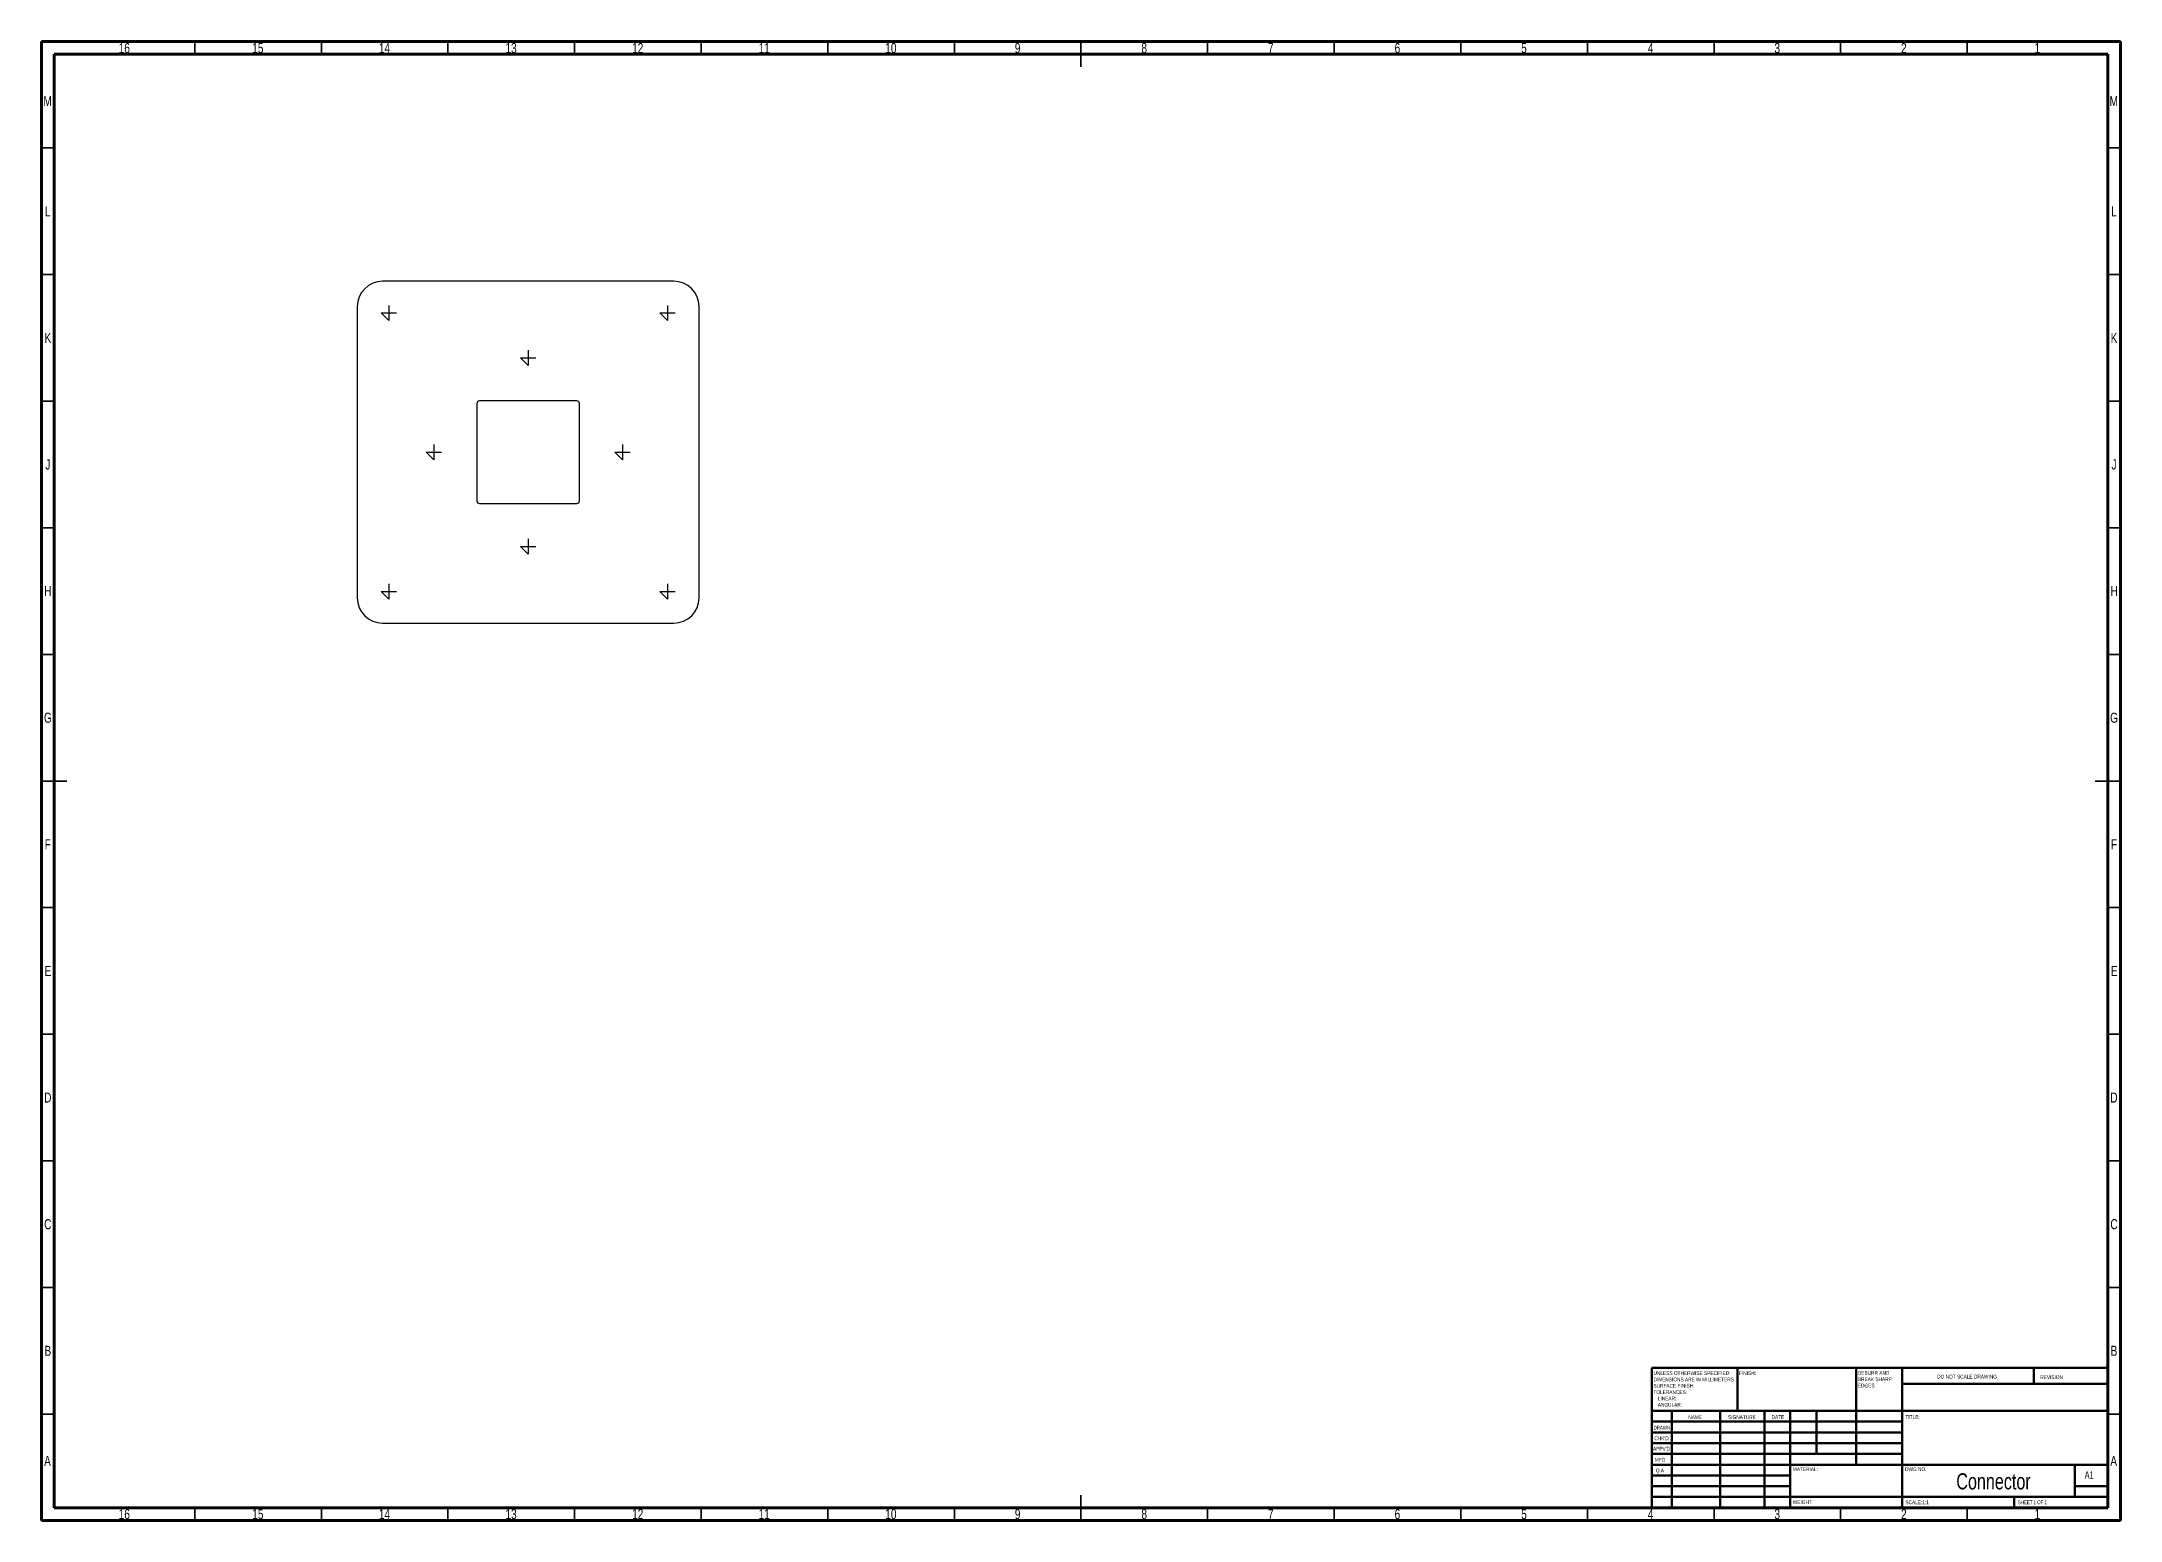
# Model space of a CAD drawing. Header units: inches. Extents: x 1517 to 7040, y -2638 to 1148.
# Drawn here: x 3169 to 3990, y -1311 to -727 of the extents above; entities that cross this region are included whole.
import ezdxf

# ---------------------------------------------------------------- set-up
doc = ezdxf.new("R2010")
doc.units = ezdxf.units.IN
doc.header["$MEASUREMENT"] = 0
doc.styles.add('SLDTEXTSTYLE0', font='TXT', dxfattribs={"width": 0.75})
doc.styles.add('SLDTEXTSTYLE1', font='TXT', dxfattribs={"width": 0.686449})
doc.styles.add('SLDTEXTSTYLE2', font='TXT', dxfattribs={"width": 0.6875})

msp = doc.modelspace()

# ---------------------------------------------------------------- texts
at = {"color": 7, "linetype": 'Continuous', "lineweight": 0}
for s, insert, char_height, attachment_point, style in [('16', (3201.221, -727.686), 3.9687, 2, 'SLDTEXTSTYLE0'), ('15', (3253.971, -727.686), 3.9687, 2, 'SLDTEXTSTYLE0'), ('14', (3303.971, -727.686), 3.9687, 2, 'SLDTEXTSTYLE0'), ('13', (3353.971, -727.686), 3.9687, 2, 'SLDTEXTSTYLE0'), ('12', (3403.971, -727.686), 3.9687, 2, 'SLDTEXTSTYLE0'), ('11', (3453.971, -727.686), 3.9687, 2, 'SLDTEXTSTYLE0'), ('10', (3503.971, -727.686), 3.9687, 2, 'SLDTEXTSTYLE0'), ('9', (3554.011, -727.686), 3.969, 2, 'SLDTEXTSTYLE0'), ('8', (3604.011, -727.686), 3.969, 2, 'SLDTEXTSTYLE0'), ('7', (3654.011, -727.686), 3.969, 2, 'SLDTEXTSTYLE0'), ('6', (3704.011, -727.686), 3.969, 2, 'SLDTEXTSTYLE0'), ('5', (3754.011, -727.686), 3.969, 2, 'SLDTEXTSTYLE0'), ('4', (3804.011, -727.686), 3.969, 2, 'SLDTEXTSTYLE0'), ('3', (3854.011, -727.686), 3.969, 2, 'SLDTEXTSTYLE0'), ('2', (3904.011, -727.686), 3.969, 2, 'SLDTEXTSTYLE0'), ('1', (3956.761, -727.686), 3.969, 2, 'SLDTEXTSTYLE0'), ('M', (3170.913, -748.63), 3.969, 2, 'SLDTEXTSTYLE0'), ('M', (3986.913, -748.63), 3.969, 2, 'SLDTEXTSTYLE0'), ('L', (3171.006, -792.13), 3.969, 2, 'SLDTEXTSTYLE0'), ('L', (3987.006, -792.13), 3.969, 2, 'SLDTEXTSTYLE0'), ('K', (3171.04, -842.13), 3.969, 2, 'SLDTEXTSTYLE0'), ('K', (3987.04, -842.13), 3.969, 2, 'SLDTEXTSTYLE0'), ('J', (3171.016, -892.13), 3.969, 2, 'SLDTEXTSTYLE0'), ('J', (3987.016, -892.13), 3.969, 2, 'SLDTEXTSTYLE0'), ('H', (3171.042, -942.13), 3.969, 2, 'SLDTEXTSTYLE0'), ('H', (3987.042, -942.13), 3.969, 2, 'SLDTEXTSTYLE0'), ('G', (3171.038, -992.13), 3.969, 2, 'SLDTEXTSTYLE0'), ('G', (3987.038, -992.13), 3.969, 2, 'SLDTEXTSTYLE0'), ('F', (3171.009, -1042.13), 3.969, 2, 'SLDTEXTSTYLE0'), ('F', (3987.009, -1042.13), 3.969, 2, 'SLDTEXTSTYLE0'), ('E', (3171.059, -1092.13), 3.969, 2, 'SLDTEXTSTYLE0'), ('E', (3987.059, -1092.13), 3.969, 2, 'SLDTEXTSTYLE0'), ('D', (3171.004, -1142.13), 3.969, 2, 'SLDTEXTSTYLE0'), ('D', (3987.004, -1142.13), 3.969, 2, 'SLDTEXTSTYLE0'), ('C', (3171.01, -1192.13), 3.969, 2, 'SLDTEXTSTYLE0'), ('C', (3987.01, -1192.13), 3.969, 2, 'SLDTEXTSTYLE0'), ('B', (3171.022, -1242.13), 3.969, 2, 'SLDTEXTSTYLE0'), ('B', (3987.022, -1242.13), 3.969, 2, 'SLDTEXTSTYLE0'), ('FINISH:', (3838.923, -1252.184), 1.5, 1, 'SLDTEXTSTYLE0'), ('DO NOT SCALE DRAWING', (3917.166, -1253.571), 1.5, 1, 'SLDTEXTSTYLE0'), ('REVISION', (3957.879, -1253.769), 1.5, 1, 'SLDTEXTSTYLE0'), ('NAME', (3818.874, -1269.602), 1.5, 1, 'SLDTEXTSTYLE0'), ('SIGNATURE', (3834.585, -1269.542), 1.5, 1, 'SLDTEXTSTYLE0'), ('DATE', (3851.766, -1269.527), 1.5, 1, 'SLDTEXTSTYLE0'), ('TITLE:', (3904.641, -1269.527), 1.5, 1, 'SLDTEXTSTYLE0'), ('DRAWN', (3805.195, -1273.719), 1.5, 1, 'SLDTEXTSTYLE1'), ("CHK'D", (3805.491, -1277.942), 1.5, 1, 'SLDTEXTSTYLE0'), ('A', (3170.891, -1285.63), 3.969, 2, 'SLDTEXTSTYLE0'), ("APPV'D", (3804.953, -1282.038), 1.5, 1, 'SLDTEXTSTYLE0'), ('MFG', (3805.675, -1286.388), 1.5, 1, 'SLDTEXTSTYLE0'), ('A', (3986.891, -1285.63), 3.969, 2, 'SLDTEXTSTYLE0'), ('Q.A', (3806.06, -1290.599), 1.5, 1, 'SLDTEXTSTYLE0'), ('MATERIAL:', (3860.197, -1290.118), 1.5, 1, 'SLDTEXTSTYLE0'), ('DWG NO.', (3904.504, -1290.118), 1.5, 1, 'SLDTEXTSTYLE0'), ('Connector', (3939.435, -1292.497), 6.35, 2, 'SLDTEXTSTYLE0'), ('A1', (3975.422, -1291.697), 2.9104, 1, 'SLDTEXTSTYLE0'), ('WEIGHT:', (3860.169, -1303.154), 1.4986, 1, 'SLDTEXTSTYLE0'), ('SCALE:1:1', (3904.625, -1303.204), 1.5, 1, 'SLDTEXTSTYLE0'), ('SHEET 1 OF 1', (3949.03, -1303.204), 1.5, 1, 'SLDTEXTSTYLE2'), ('16', (3201.221, -1306.63), 3.9687, 2, 'SLDTEXTSTYLE0'), ('15', (3253.971, -1306.63), 3.9687, 2, 'SLDTEXTSTYLE0'), ('14', (3303.971, -1306.63), 3.9687, 2, 'SLDTEXTSTYLE0'), ('13', (3353.971, -1306.63), 3.9687, 2, 'SLDTEXTSTYLE0'), ('12', (3403.971, -1306.63), 3.9687, 2, 'SLDTEXTSTYLE0'), ('11', (3453.971, -1306.63), 3.9687, 2, 'SLDTEXTSTYLE0'), ('10', (3503.971, -1306.63), 3.9687, 2, 'SLDTEXTSTYLE0'), ('9', (3554.011, -1306.63), 3.969, 2, 'SLDTEXTSTYLE0'), ('8', (3604.011, -1306.63), 3.969, 2, 'SLDTEXTSTYLE0'), ('7', (3654.011, -1306.63), 3.969, 2, 'SLDTEXTSTYLE0'), ('6', (3704.011, -1306.63), 3.969, 2, 'SLDTEXTSTYLE0'), ('5', (3754.011, -1306.63), 3.969, 2, 'SLDTEXTSTYLE0'), ('4', (3804.011, -1306.63), 3.969, 2, 'SLDTEXTSTYLE0'), ('3', (3854.011, -1306.63), 3.969, 2, 'SLDTEXTSTYLE0'), ('2', (3904.011, -1306.63), 3.969, 2, 'SLDTEXTSTYLE0'), ('1', (3956.761, -1306.63), 3.969, 2, 'SLDTEXTSTYLE0')]:
    msp.add_mtext(s, dxfattribs=dict(at, insert=insert, char_height=char_height, attachment_point=attachment_point, style=style))

# ---------------------------------------------------------------- blocks, each defined once
blk = doc.blocks.new('SW_NOTE_0')
at = {"color": 0, "linetype": 'Continuous', "lineweight": 0, "char_height": 1.5, "attachment_point": 1, "style": 'SLDTEXTSTYLE0'}
for s, insert in [('UNLESS OTHERWISE SPECIFIED:', (0, 1.93)), ('TOLERANCES:', (0, -5.57)), ('SURFACE FINISH:', (0, -3.07)), ('DIMENSIONS ARE IN MILLIMETERS', (0, -0.57)), ('LINEAR:', (1.69, -8.07)), ('ANGULAR:', (1.69, -10.57))]:
    blk.add_mtext(s, dxfattribs=dict(at, insert=insert))
blk = doc.blocks.new('SW_NOTE_0_1')
at = {"color": 0, "linetype": 'Continuous', "lineweight": 0, "char_height": 1.5, "attachment_point": 1, "style": 'SLDTEXTSTYLE0'}
for s, insert in [('DEBURR AND', (0, 1.93)), ('BREAK SHARP', (0, -0.57)), ('EDGES', (0, -3.07))]:
    blk.add_mtext(s, dxfattribs=dict(at, insert=insert))
blk = doc.blocks.new('gfgdfdf')
at = {"color": 7, "linetype": 'Continuous', "lineweight": 25}
for p, q in [((3418.23, -821.77), (3303.23, -821.77)), ((3293.23, -831.77), (3293.23, -946.77)), ((3428.23, -946.77), (3428.23, -831.77)), ((3340.48, -870.02), (3340.48, -908.52)), ((3379.98, -869.02), (3341.48, -869.02)), ((3380.98, -908.52), (3380.98, -870.02)), ((3341.48, -909.52), (3379.98, -909.52)), ((3303.23, -956.77), (3418.23, -956.77))]:
    blk.add_line(p, q, dxfattribs=at)
at = {"color": 3}
for p, q in [((3305.73, -837.27), (3302.73, -834.27)), ((3302.73, -834.27), (3308.73, -834.27)), ((3305.73, -831.27), (3305.73, -837.27)), ((3415.73, -837.27), (3412.73, -834.27)), ((3412.73, -834.27), (3418.73, -834.27)), ((3415.73, -831.27), (3415.73, -837.27)), ((3360.73, -855.02), (3357.73, -852.02)), ((3357.73, -852.02), (3363.73, -852.02)), ((3360.73, -849.02), (3360.73, -855.02)), ((3323.48, -886.27), (3323.48, -892.27)), ((3397.98, -886.27), (3397.98, -892.27)), ((3323.48, -892.27), (3320.48, -889.27)), ((3320.48, -889.27), (3326.48, -889.27)), ((3397.98, -892.27), (3394.98, -889.27)), ((3394.98, -889.27), (3400.98, -889.27)), ((3360.73, -929.52), (3357.73, -926.52)), ((3357.73, -926.52), (3363.73, -926.52)), ((3360.73, -923.52), (3360.73, -929.52)), ((3305.73, -941.27), (3305.73, -947.27)), ((3415.73, -941.27), (3415.73, -947.27)), ((3305.73, -947.27), (3302.73, -944.27)), ((3302.73, -944.27), (3308.73, -944.27)), ((3415.73, -947.27), (3412.73, -944.27)), ((3412.73, -944.27), (3418.73, -944.27))]:
    blk.add_line(p, q, dxfattribs=at)
at = {"color": 7, "linetype": 'Continuous', "lineweight": 25}
for centre, radius, start, end in [((3303.23, -831.77), 10, 90, 180), ((3418.23, -831.77), 10, 0, 90), ((3341.48, -870.02), 1, 90, 180), ((3379.98, -870.02), 1, 0, 90), ((3341.48, -908.52), 1, 180, 270), ((3379.98, -908.52), 1, 270, 0), ((3303.23, -946.77), 10, 180, 270), ((3418.23, -946.77), 10, 270, 0)]:
    blk.add_arc(centre, radius, start, end, dxfattribs=at)

# ---------------------------------------------------------------- linework, layer by layer
at = {"color": 7, "linetype": 'Continuous', "lineweight": 70}
for p, q in [((3168.551, -1311.104), (3168.551, -727.104)), ((3168.551, -727.104), (3989.551, -727.104)), ((3989.551, -727.104), (3989.551, -1311.104)), ((3173.551, -1306.104), (3173.551, -732.104)), ((3173.551, -732.104), (3984.551, -732.104)), ((3984.551, -732.104), (3984.551, -1306.104)), ((3989.551, -1311.104), (3168.551, -1311.104)), ((3984.551, -1306.104), (3173.551, -1306.104))]:
    msp.add_line(p, q, dxfattribs=at)
at = {"color": 7, "linetype": 'Continuous', "lineweight": 35}
for p, q in [((3229.051, -732.104), (3229.051, -727.104)), ((3279.051, -732.104), (3279.051, -727.104)), ((3329.051, -732.104), (3329.051, -727.104)), ((3379.051, -732.104), (3379.051, -727.104)), ((3429.051, -732.104), (3429.051, -727.104)), ((3479.051, -732.104), (3479.051, -727.104)), ((3529.051, -732.104), (3529.051, -727.104)), ((3579.051, -727.104), (3579.051, -737.104)), ((3579.051, -732.104), (3579.051, -727.104)), ((3629.051, -732.104), (3629.051, -727.104)), ((3679.051, -732.104), (3679.051, -727.104)), ((3729.051, -732.104), (3729.051, -727.104)), ((3779.051, -732.104), (3779.051, -727.104)), ((3829.051, -732.104), (3829.051, -727.104)), ((3879.051, -732.104), (3879.051, -727.104)), ((3929.051, -732.104), (3929.051, -727.104)), ((3173.551, -769.104), (3168.551, -769.104)), ((3984.551, -769.104), (3989.551, -769.104)), ((3173.551, -819.104), (3168.551, -819.104)), ((3984.551, -819.104), (3989.551, -819.104)), ((3173.551, -869.104), (3168.551, -869.104)), ((3984.551, -869.104), (3989.551, -869.104)), ((3173.551, -919.104), (3168.551, -919.104)), ((3984.551, -919.104), (3989.551, -919.104)), ((3173.551, -969.104), (3168.551, -969.104)), ((3984.551, -969.104), (3989.551, -969.104)), ((3168.551, -1019.104), (3178.551, -1019.104)), ((3173.551, -1019.104), (3168.551, -1019.104)), ((3989.551, -1019.104), (3979.551, -1019.104)), ((3984.551, -1019.104), (3989.551, -1019.104)), ((3173.551, -1069.104), (3168.551, -1069.104)), ((3984.551, -1069.104), (3989.551, -1069.104)), ((3173.551, -1119.104), (3168.551, -1119.104)), ((3984.551, -1119.104), (3989.551, -1119.104)), ((3173.551, -1169.104), (3168.551, -1169.104)), ((3984.551, -1169.104), (3989.551, -1169.104)), ((3173.551, -1219.104), (3168.551, -1219.104)), ((3984.551, -1219.104), (3989.551, -1219.104)), ((3173.551, -1269.104), (3168.551, -1269.104)), ((3984.551, -1269.104), (3989.551, -1269.104)), ((3579.051, -1311.104), (3579.051, -1301.104)), ((3229.051, -1306.104), (3229.051, -1311.104)), ((3279.051, -1306.104), (3279.051, -1311.104)), ((3329.051, -1306.104), (3329.051, -1311.104)), ((3379.051, -1306.104), (3379.051, -1311.104)), ((3429.051, -1306.104), (3429.051, -1311.104)), ((3479.051, -1306.104), (3479.051, -1311.104)), ((3529.051, -1306.104), (3529.051, -1311.104)), ((3579.051, -1306.104), (3579.051, -1311.104)), ((3629.051, -1306.104), (3629.051, -1311.104)), ((3679.051, -1306.104), (3679.051, -1311.104)), ((3729.051, -1306.104), (3729.051, -1311.104)), ((3779.051, -1306.104), (3779.051, -1311.104)), ((3829.051, -1306.104), (3829.051, -1311.104)), ((3879.051, -1306.104), (3879.051, -1311.104)), ((3929.051, -1306.104), (3929.051, -1311.104))]:
    msp.add_line(p, q, dxfattribs=at)
at = {"color": 7, "linetype": 'Continuous', "lineweight": 50}
for p, q in [((3804.551, -1250.854), (3984.551, -1250.854)), ((3804.551, -1250.854), (3804.551, -1306.104)), ((3838.351, -1267.854), (3838.351, -1250.854)), ((3885.151, -1250.854), (3885.151, -1289.104)), ((3903.351, -1250.854), (3903.351, -1306.104)), ((3955.351, -1257.229), (3955.351, -1250.854)), ((3984.551, -1257.229), (3903.351, -1257.229)), ((3984.551, -1267.854), (3804.551, -1267.854)), ((3903.351, -1272.104), (3804.551, -1272.104)), ((3812.351, -1267.854), (3812.351, -1306.104)), ((3831.542, -1267.854), (3831.542, -1306.104)), ((3848.95, -1267.854), (3848.95, -1306.104)), ((3859.151, -1306.104), (3859.151, -1267.854)), ((3869.551, -1284.854), (3869.551, -1267.854)), ((3903.351, -1276.354), (3804.551, -1276.354)), ((3903.351, -1280.604), (3804.551, -1280.604)), ((3903.351, -1284.854), (3804.551, -1284.854)), ((3859.151, -1289.104), (3804.551, -1289.104)), ((3859.151, -1293.354), (3804.551, -1293.354)), ((3859.151, -1289.104), (3984.551, -1289.104)), ((3971.551, -1301.854), (3971.551, -1289.104)), ((3859.151, -1297.604), (3804.551, -1297.604)), ((3804.551, -1301.854), (3984.551, -1301.854)), ((3947.551, -1306.104), (3947.551, -1301.854)), ((3984.551, -1297.604), (3971.551, -1297.604))]:
    msp.add_line(p, q, dxfattribs=at)

# ---------------------------------------------------------------- block references
at = {"color": 3}
msp.add_blockref('gfgdfdf', (0, 0), dxfattribs=at)
at = {"color": 7, "linetype": 'Continuous', "lineweight": 0}
for name, p in [('SW_NOTE_0', (3805.145, -1254.116)), ('SW_NOTE_0_1', (3885.861, -1254.034))]:
    msp.add_blockref(name, p, dxfattribs=at)

msp.set_redraw_order([(e.dxf.handle, doc.entitydb.next_handle()) for e in msp.query("TEXT MTEXT ATTDEF DIMENSION ARC_DIMENSION")])  # texts and dimensions are drawn at this point

doc.saveas('drawing.dxf')
